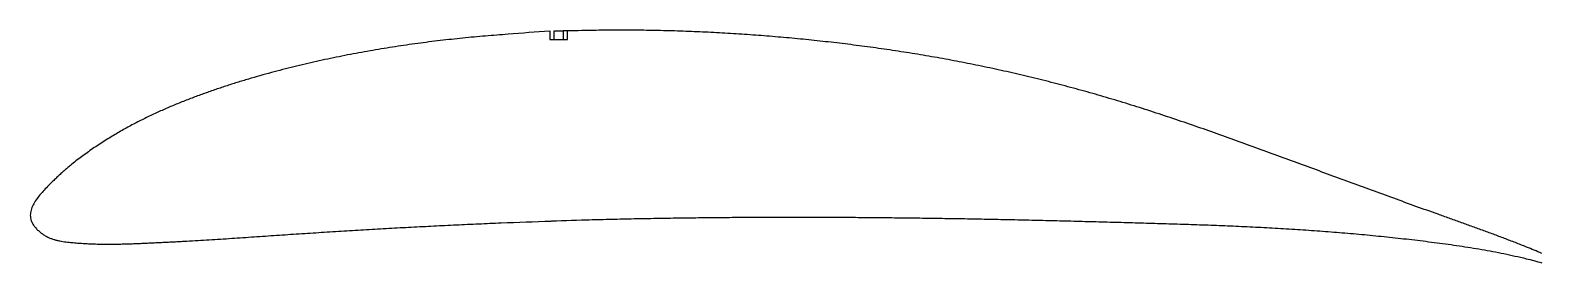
# Model space of a CAD drawing. Header units: millimetres. Extents: x 80 to 1077, y 17 to 739.
# Drawn here: x 79.7 to 420.6, y 686.8 to 739.4 of the extents above; entities that cross this region are included whole.
import ezdxf

# ---------------------------------------------------------------- set-up
doc = ezdxf.new("R2010")
doc.units = ezdxf.units.MM
doc.layers.add('11', color=80, linetype='Continuous')

msp = doc.modelspace()

# ---------------------------------------------------------------- linework, layer by layer
for p, q in [((196.841, 739.285), (196.841, 737.285)), ((196.841, 737.285), (200.841, 737.285)), ((196.841, 737.285), (197.841, 737.285)), ((197.841, 737.285), (197.841, 739.285)), ((197.841, 739.285), (199.841, 739.285)), ((199.841, 739.285), (199.841, 737.285)), ((200.841, 737.285), (200.841, 739.321))]:
    msp.add_line(p, q)
at = {"layer": '11', "linetype": 'Continuous', "lineweight": 25}
for points, knots in [([(196.841, 739.214), (193.709, 738.995), (188.875, 738.61), (182.336, 738.121), (177.235, 737.637), (172.142, 737.08), (167.06, 736.434), (161.99, 735.702), (156.934, 734.879), (152.717, 734.108), (149.33, 733.44), (146.769, 732.904), (144.214, 732.346), (141.665, 731.758), (139.122, 731.144), (136.585, 730.503), (134.033, 729.827), (131.466, 729.117), (128.885, 728.369), (126.314, 727.589), (123.756, 726.771), (121.208, 725.917), (118.673, 725.023), (116.558, 724.236), (114.854, 723.578), (113.557, 723.062), (112.266, 722.535), (110.981, 721.992), (109.703, 721.438), (108.433, 720.867), (107.15, 720.27), (105.855, 719.648), (104.55, 718.996), (103.252, 718.327), (101.964, 717.637), (100.684, 716.927), (99.411, 716.195), (98.111, 715.421), (96.786, 714.604), (95.441, 713.741), (94.113, 712.857), (92.807, 711.951), (91.529, 711.027), (90.283, 710.084), (89.225, 709.248), (88.347, 708.523), (87.631, 707.916), (86.922, 707.29), (86.211, 706.647), (85.496, 705.977), (84.769, 705.276), (83.947, 704.458), (83.031, 703.524), (82.068, 702.457), (81.184, 701.349), (80.444, 700.21), (79.904, 699.049), (79.624, 697.864), (79.707, 696.827), (79.921, 696.158), (80.179, 695.722), (80.418, 695.247), (80.893, 694.665), (81.477, 694.064), (82.139, 693.52), (82.848, 693.037), (83.562, 692.64), (84.266, 692.327), (84.948, 692.085), (85.635, 691.894), (86.327, 691.743), (87.023, 691.626), (87.722, 691.532), (88.607, 691.433), (89.677, 691.33), (90.934, 691.23), (92.195, 691.152), (93.457, 691.094), (94.722, 691.052), (95.987, 691.03), (97.254, 691.021), (98.52, 691.029), (99.786, 691.049), (101.051, 691.08), (102.315, 691.12), (103.579, 691.167), (104.843, 691.219), (106.108, 691.275), (107.374, 691.333), (108.64, 691.391), (109.905, 691.453), (111.171, 691.515), (112.437, 691.58), (113.703, 691.648), (115.392, 691.74), (117.504, 691.862), (120.037, 692.018), (122.57, 692.179), (125.103, 692.347), (127.635, 692.517), (130.168, 692.69), (132.701, 692.864), (135.234, 693.034), (137.767, 693.206), (140.3, 693.372), (142.833, 693.539), (145.366, 693.702), (147.9, 693.862), (151.276, 694.072), (155.496, 694.326), (160.559, 694.617), (165.622, 694.892), (170.684, 695.154), (175.749, 695.399), (180.814, 695.63), (187.944, 695.929), (193.385, 696.134), (197.138, 696.255)], [0, 0, 0, 0, 0.03781013, 0.05837814, 0.07894417, 0.09950276, 0.12006231, 0.1406182, 0.16117184, 0.18173039, 0.19223299, 0.20273373, 0.2132318, 0.22372644, 0.23422658, 0.24472571, 0.25523003, 0.26601497, 0.27679618, 0.28757787, 0.29835839, 0.30913993, 0.31992681, 0.33071737, 0.33631593, 0.34191689, 0.34751551, 0.35311204, 0.35870546, 0.36429274, 0.36988016, 0.37573612, 0.38159274, 0.38744735, 0.39331256, 0.3991822, 0.40507412, 0.41098414, 0.41739554, 0.42381474, 0.43022595, 0.43660711, 0.4429461, 0.44921851, 0.4554129, 0.4591767, 0.46293489, 0.46671626, 0.47055616, 0.47447523, 0.47851987, 0.48270798, 0.48843935, 0.49427259, 0.50000569, 0.50547978, 0.51059601, 0.51536055, 0.51996491, 0.52294148, 0.52371332, 0.52606157, 0.52932195, 0.53270296, 0.53614901, 0.53960972, 0.54302529, 0.545975, 0.54887024, 0.55172717, 0.55456189, 0.55739191, 0.56022322, 0.56305288, 0.56810658, 0.57316798, 0.5782344, 0.58331146, 0.58838832, 0.59346599, 0.59854912, 0.60363458, 0.60871431, 0.61379252, 0.61886906, 0.62394358, 0.62902362, 0.63410092, 0.63918688, 0.64427317, 0.64936047, 0.65444411, 0.65953245, 0.66461787, 0.669708, 0.67989887, 0.69008522, 0.70027395, 0.71045713, 0.72064554, 0.73083079, 0.74102046, 0.75121328, 0.76140169, 0.77158887, 0.78177563, 0.79196117, 0.8021495, 0.81234062, 0.832695, 0.85304802, 0.87339548, 0.8937379, 0.91408676, 0.93443859, 0.95479294, 0.99999972, 0.99999972, 0.99999972, 0.99999972]), ([(420.635, 688.945), (419.499, 689.439), (417.516, 690.239), (414.708, 691.361), (412.216, 692.322), (409.73, 693.26), (407.238, 694.18), (404.741, 695.087), (402.241, 695.985), (399.74, 696.882), (396.404, 698.073), (392.239, 699.576), (387.247, 701.391), (382.259, 703.213), (377.276, 705.047), (372.293, 706.883), (367.31, 708.722), (362.334, 710.555), (357.365, 712.384), (352.4, 714.194), (347.428, 715.981), (342.445, 717.737), (337.447, 719.449), (332.431, 721.11), (327.43, 722.697), (322.443, 724.205), (317.473, 725.631), (312.483, 726.988), (307.474, 728.271), (302.447, 729.482), (297.403, 730.621), (292.369, 731.677), (287.348, 732.654), (282.341, 733.553), (277.324, 734.38), (272.296, 735.142), (267.258, 735.838), (262.211, 736.471), (257.166, 737.041), (252.125, 737.551), (247.09, 738.001), (242.051, 738.392), (237.008, 738.72), (231.962, 738.99), (226.911, 739.196), (221.855, 739.34), (216.796, 739.424), (211.734, 739.44), (206.083, 739.388), (202.119, 739.287), (199.841, 739.25)], [0, 0, 0, 0, 0.01598777, 0.02760342, 0.03903768, 0.05046865, 0.06190106, 0.07333252, 0.08476444, 0.09619655, 0.10763556, 0.13049922, 0.1533554, 0.17620712, 0.19905446, 0.22190714, 0.24476251, 0.26762472, 0.29037137, 0.31311579, 0.33584914, 0.35858632, 0.38131738, 0.40405505, 0.42679851, 0.44905399, 0.47130481, 0.49355542, 0.5158042, 0.5380558, 0.56030563, 0.58256543, 0.60445808, 0.62634262, 0.64822472, 0.67010638, 0.69199188, 0.71388181, 0.73577561, 0.75753483, 0.77928785, 0.80103746, 0.82278231, 0.84452564, 0.86627906, 0.888033, 0.90982087, 0.93159916, 0.95337978, 0.98278623, 0.98278623, 0.98278623, 0.98278623]), ([(196.138, 696.255), (199.133, 696.305), (203.81, 696.513), (210.177, 696.66), (215.238, 696.781), (220.298, 696.876), (225.356, 696.96), (230.412, 697.024), (235.468, 697.077), (240.522, 697.111), (245.578, 697.135), (250.634, 697.143), (255.69, 697.14), (260.745, 697.123), (265.798, 697.095), (270.85, 697.054), (275.901, 697.004), (280.953, 696.94), (286.005, 696.866), (291.058, 696.78), (296.11, 696.686), (301.16, 696.578), (306.209, 696.466), (311.258, 696.344), (316.307, 696.216), (321.358, 696.084), (326.409, 695.947), (331.46, 695.808), (336.509, 695.659), (341.557, 695.499), (346.604, 695.317), (351.65, 695.113), (356.696, 694.875), (361.743, 694.601), (366.79, 694.287), (371.835, 693.926), (376.877, 693.518), (381.915, 693.062), (386.948, 692.548), (391.978, 691.98), (396.171, 691.457), (399.53, 691.006), (402.055, 690.644), (404.576, 690.259), (407.09, 689.841), (409.597, 689.388), (412.095, 688.892), (414.6, 688.35), (417.45, 687.66), (419.471, 687.154), (420.635, 686.794)], [0.00000035, 0.00000035, 0.00000035, 0.00000035, 0.03989834, 0.06237518, 0.08485683, 0.10734717, 0.12980728, 0.15226351, 0.17471674, 0.19716675, 0.21961431, 0.24207271, 0.26453357, 0.28698355, 0.30942293, 0.33186071, 0.35429715, 0.37673224, 0.39917508, 0.42162135, 0.44406233, 0.46649806, 0.48892444, 0.51135479, 0.53378481, 0.55622347, 0.5786664, 0.60110915, 0.62354715, 0.64597593, 0.66840448, 0.69083321, 0.71326743, 0.7357039, 0.75817539, 0.78063975, 0.80310346, 0.82556919, 0.84803613, 0.87051613, 0.89300869, 0.9043388, 0.91566953, 0.92699486, 0.93831102, 0.94962676, 0.96093543, 0.97224771, 0.98377553, 1, 1, 1, 1])]:
    msp.add_open_spline(points, degree=3, knots=knots, dxfattribs=at)

doc.saveas('drawing.dxf')
